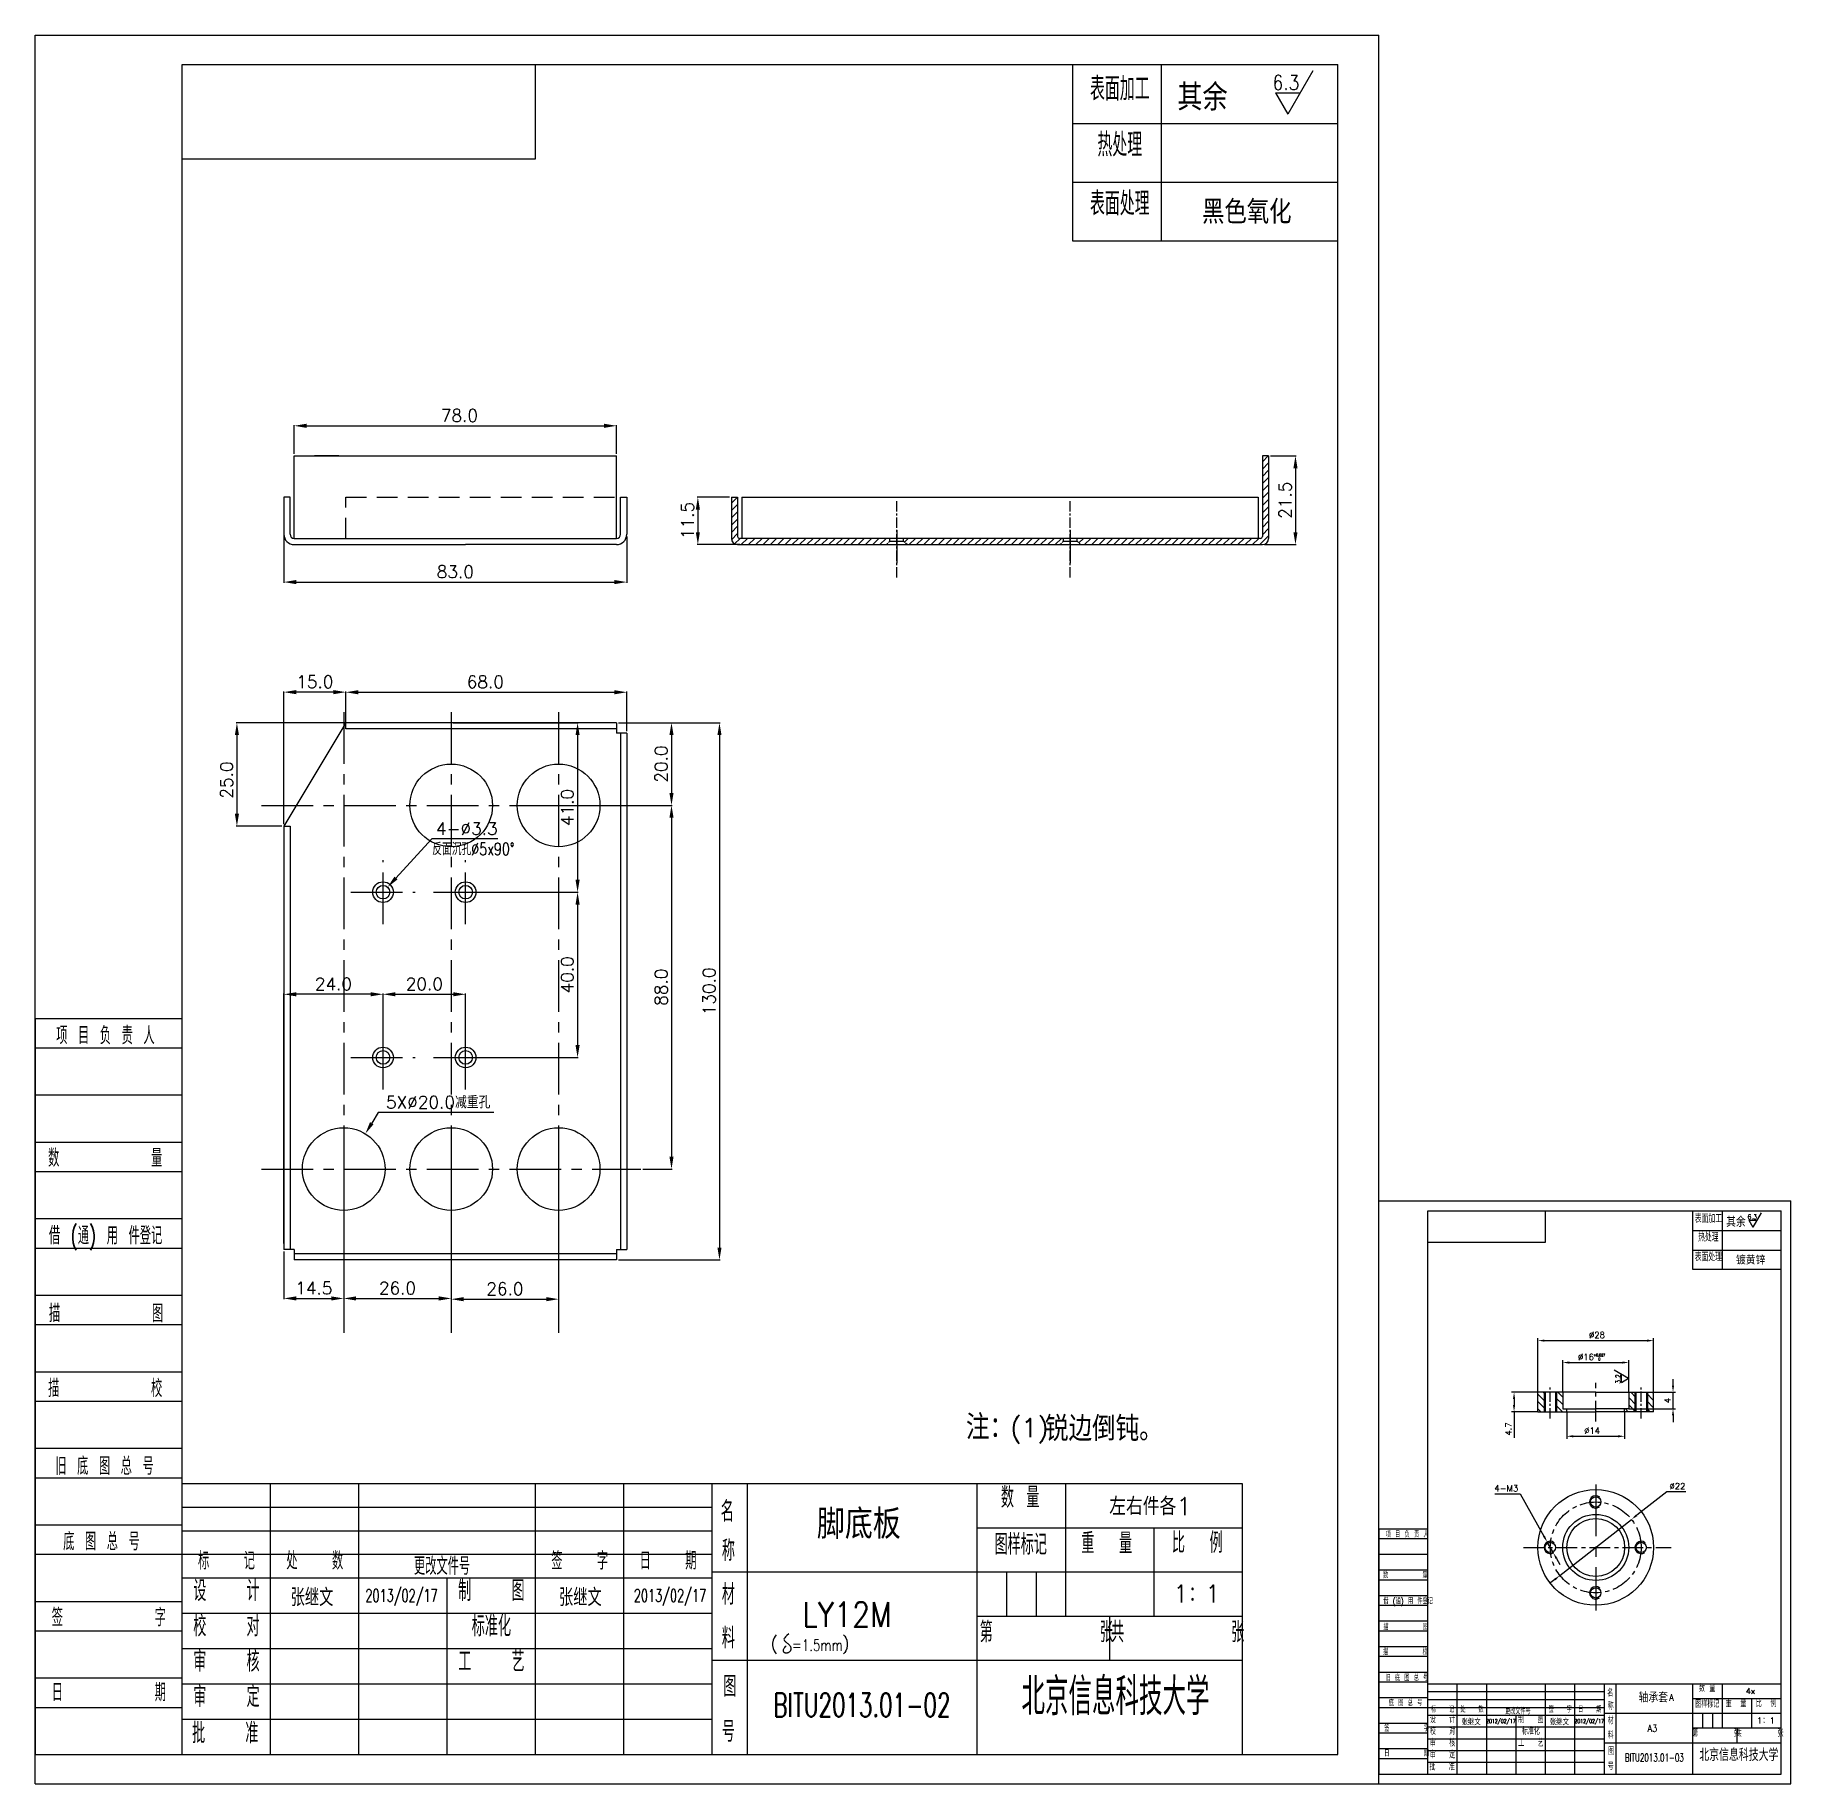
# Model space of a CAD drawing. Extents: x 2854 to 5858, y -1165 to 723.
# Drawn here: x 4062.1 to 4487.1, y -1165.2 to -741.9 of the extents above; entities that cross this region are included whole.
import ezdxf
from ezdxf.enums import TextEntityAlignment as Align

# ---------------------------------------------------------------- set-up
doc = ezdxf.new("R2010")
doc.units = 0
doc.header["$MEASUREMENT"] = 0
doc.linetypes.add('PF_CENTER', pattern=[2, 1.25, -0.25, 0.25, -0.25])
doc.linetypes.add('PF_DASHED', pattern=[0.75, 0.5, -0.25])
doc.layers.get('0').update_dxf_attribs({"linetype": 'CONTINUOUS'})
doc.layers.get('DEFPOINTS').update_dxf_attribs({"linetype": 'CONTINUOUS'})
for name, color, linetype in [('SMPEN_CENTER', 4, 'PF_CENTER'), ('SMPEN_DASHED', 2, 'PF_DASHED'), ('SMPEN_DIM', 3, 'CONTINUOUS'), ('SMPEN_HATCH', 6, 'CONTINUOUS'), ('SMPEN_TEXT', 6, 'CONTINUOUS'), ('SMPEN_THICK', 7, 'CONTINUOUS')]:
    doc.layers.add(name, color=color, linetype=linetype)
doc.styles.get("Standard").update_dxf_attribs({"font": 'txt.shx', "bigfont": 'hshztxt.shx'})
doc.styles.add('STYLE1', font='complex.shx', dxfattribs={"bigfont": 'hzdx.shx'})
doc.dimstyles.get("Standard").update_dxf_attribs({"dimtxt": 3, "dimasz": 3, "dimexe": 0.18, "dimexo": 0.5, "dimgap": 1, "dimtad": 1, "dimtoh": 1, "dimdec": 1, "dimzin": 0, "dimdsep": 46, "dimtxsty": 'Standard', "dimcen": 0, "dimadec": 1, "dimazin": 0, "dimtfac": 1, "dimtdec": 1, "dimtofl": 0, "dimtmove": 0, "dimatfit": 3, "dimfxl": 0, "dimtolj": 1, "dimtzin": 0, "dimarcsym": 0})
doc.dimstyles.new('STANDARD$0', dxfattribs={"dimtxt": 3, "dimasz": 3, "dimexe": 0.18, "dimexo": 0.5, "dimgap": 1, "dimtad": 1, "dimtoh": 1, "dimdec": 1, "dimzin": 0, "dimdsep": 46, "dimtxsty": 'Standard', "dimcen": 0, "dimadec": 1, "dimazin": 0, "dimtfac": 1, "dimtdec": 1, "dimtofl": 0, "dimtmove": 0, "dimatfit": 3, "dimfxl": 0, "dimtolj": 1, "dimtzin": 0, "dimarcsym": 0})

msp = doc.modelspace()

# ---------------------------------------------------------------- texts
at = {"color": 6}
for s, height, width, p in [('名', 4.99, 0.67, (4228.05, -1101.72)), ('称', 4.99, 0.67, (4228.32, -1111.2)), ('更改文件号', 4.275, 0.67, (4153.8, -1114.57)), ('材', 4.99, 0.667, (4228.32, -1121.77)), ('料', 4.99, 0.67, (4228.32, -1132.35)), ('图', 4.99, 0.67, (4228.69, -1144.02)), ('名', 1.66, 0.67, (4442.62, -1144.01)), ('更改文件号', 1.425, 0.67, (4417.87, -1148.29)), ('称', 1.66, 0.67, (4442.71, -1147.17)), ('号', 4.99, 0.67, (4228.32, -1154.96)), ('材', 1.66, 0.667, (4442.71, -1150.69)), ('料', 1.66, 0.67, (4442.71, -1154.22)), ('号', 1.66, 0.67, (4442.71, -1161.76)), ('图', 1.66, 0.67, (4442.83, -1158.11))]:
    msp.add_text(s, height=height, dxfattribs=dict(at, width=width)).set_placement(p)
at = {"color": 6, "width": 0.67}
for s, height, p in [('数 量', 4.988, (4300.52, -1099.83)), ('图样标记', 4.988, (4300.65, -1111.19)), ('重  量', 4.988, (4321.47, -1110.9)), ('比  例', 4.988, (4343.39, -1110.76)), ('标   记', 4.275, (4108.42, -1114.57)), ('处   数', 4.275, (4129.79, -1114.57)), ('签   字', 4.275, (4193.92, -1114.57)), ('日   期', 4.275, (4215.29, -1114.57)), ('设   计', 4.988, (4108.42, -1122.4)), ('制   图', 4.988, (4172.54, -1122.4)), ('校   对', 4.988, (4108.42, -1130.95)), ('标准化', 4.988, (4172.54, -1130.95)), ('第        张', 4.988, (4306.86, -1132.39)), ('共        张', 4.988, (4338.64, -1132.39)), ('审   核', 4.988, (4108.42, -1139.5)), ('工   艺', 4.988, (4172.54, -1139.5)), ('审   定', 4.988, (4108.42, -1148.05)), ('数 量', 1.663, (4466.78, -1143.38)), ('标   记', 1.425, (4402.74, -1148.29)), ('处   数', 1.425, (4409.87, -1148.29)), ('签   字', 1.425, (4431.24, -1148.29)), ('日   期', 1.425, (4438.37, -1148.29)), ('图样标记', 1.663, (4466.82, -1147.17)), ('重  量', 1.663, (4473.76, -1147.07)), ('比  例', 1.663, (4481.06, -1147.02)), ('批   准', 4.988, (4108.12, -1156.83)), ('校   对', 1.663, (4402.74, -1153.75)), ('设   计', 1.663, (4402.74, -1150.9)), ('制   图', 1.663, (4424.12, -1150.9)), ('标准化', 1.663, (4424.12, -1153.75)), ('审   核', 1.663, (4402.74, -1156.6)), ('工   艺', 1.663, (4424.12, -1156.6)), ('第        张', 1.663, (4468.89, -1154.23)), ('共        张', 1.663, (4479.48, -1154.23)), ('批   准', 1.663, (4402.64, -1162.38)), ('审   定', 1.663, (4402.74, -1159.45))]:
    msp.add_text(s, height=height, dxfattribs=at).set_placement(p, align=Align.BOTTOM_CENTER)
at = {"layer": 'SMPEN_DIM'}
for s, height, width, p in [('6.3', 3.562, 0.85, (4364.84, -753.42)), ('反面沉孔%%c5x90%%D', 3, 0.75, (4168.19, -938.76)), ('6.3', 1.188, 0.85, (4477.7, -1027.91)), ('+0.027', 0.64, 0.85, (4440.7, -1061.38)), ('0', 0.64, 0.85, (4440.69, -1062.34)), ('=1.5mm', 2.8, 0.75, (4251.44, -1131.58))]:
    msp.add_text(s, height=height, dxfattribs=dict(at, width=width)).set_placement(p, align=Align.MIDDLE)
at = {"layer": 'SMPEN_DIM', "style": 'STYLE1'}
for s, height, p in [('其余', 6.412, (4344.65, -756.61)), ('黑色氧化', 5.7, (4355.36, -784.43)), ('其余', 2.138, (4473.75, -1028.97)), ('镀黄锌', 1.9, (4477.32, -1038.24))]:
    msp.add_text(s, height=height, dxfattribs=at).set_placement(p, align=Align.MIDDLE)
at = {"layer": 'SMPEN_DIM', "width": 0.85}
msp.add_text('3.2', height=1.188, rotation=90, dxfattribs=at).set_placement((4445.22, -1067.16), align=Align.MIDDLE)
at = {"layer": 'SMPEN_DIM'}
for s, height, p in [('注：', 6, (4293.09, -1078.47)), ('(1)', 4.5, (4302.75, -1079.31)), ('锐边倒钝。', 6, (4320.77, -1078.88)), ('(', 3, (4240.96, -1131.38))]:
    msp.add_text(s, height=height, dxfattribs=at).set_placement(p, align=Align.MIDDLE)
at = {"layer": 'SMPEN_DIM', "ltscale": 8}
for s, height, p in [('左右件各1', 4.275, (4332.03, -1097.74)), ('1：1', 4.275, (4343.26, -1119.12)), ('4x', 1.425, (4477.28, -1142.68)), ('1：1', 1.425, (4481.02, -1149.81))]:
    msp.add_text(s, height=height, dxfattribs=at).set_placement(p, align=Align.MIDDLE)
for s, height, width, p in [('张继文', 4.275, 0.85, (4129.12, -1119.78)), ('2013/02/17', 3, 0.6667, (4150.78, -1119.78)), ('张继文', 4.275, 0.85, (4194.07, -1119.78)), ('2013/02/17', 3, 0.6667, (4215.76, -1119.78)), ('LY12M', 5.985, 0.85, (4258.64, -1124.16)), ('BITU2013.01-02', 5.7, 0.6667, (4262.23, -1146.06)), ('A', 1.66, 0.85, (4458.14, -1144.24)), ('张继文', 1.425, 0.85, (4409.64, -1150.03)), ('2012/02/17', 1, 0.6667, (4416.86, -1150.03)), ('张继文', 1.425, 0.85, (4431.02, -1150.03)), ('2012/02/17', 1, 0.6667, (4438.24, -1150.03)), ('A3', 1.663, 0.85, (4453.56, -1151.71)), ('BITU2013.01-03', 1.9, 0.6667, (4454.01, -1158.79))]:
    msp.add_text(s, height=height, dxfattribs=dict(at, width=width)).set_placement(p, align=Align.MIDDLE)
at = {"layer": 'SMPEN_DIM', "text_generation_flag": 2}
msp.add_text('(', height=3, dxfattribs=at).set_placement((4258.3, -1131.38), align=Align.MIDDLE)
at = {"layer": 'SMPEN_HATCH'}
for s, height, p in [('脚底板', 7.125, (4261.47, -1101.92)), ('轴承套', 2.375, (4453.76, -1144.07))]:
    msp.add_text(s, height=height, dxfattribs=at).set_placement(p, align=Align.MIDDLE)
at = {"layer": 'SMPEN_TEXT', "width": 0.667}
for height, p in [(8.977, (4323.59, -1151.21)), (2.993, (4474.46, -1160.51))]:
    msp.add_text('北京信息科技大学', height=height, dxfattribs=at).set_placement(p, align=Align.BOTTOM_CENTER)

# ---------------------------------------------------------------- blocks, each defined once
blk = doc.blocks.new('ADDBOX3')
at = {"layer": 'SMPEN_THICK', "ltscale": 8}
for p, q in [((-45, -30), (-45, 0)), ((-30, 0), (-30, -30)), ((-45, -10), (0, -10)), ((-45, -20), (0, -20)), ((0, -30), (-45, -30))]:
    blk.add_line(p, q, dxfattribs=at)
at = {"layer": 'SMPEN_TEXT', "ltscale": 8, "width": 0.667}
for s, p in [('表面加工', (-37.05, -7.32)), ('热处理', (-37.05, -16.82)), ('表面处理', (-37.05, -26.82))]:
    blk.add_text(s, height=4, dxfattribs=at).set_placement(p, align=Align.BOTTOM_CENTER)
at = {"layer": 'SMPEN_TEXT', "ltscale": 8}
for tag, p in [('HEATTREATMENT', (-15.54, -17.14)), ('SURFACETREATMENT', (-13.33, -26.97))]:
    blk.add_attdef(tag, text='', height=3.5, dxfattribs=at).set_placement(p, align=Align.BOTTOM_CENTER)
blk = doc.blocks.new('ADDBOX')
for p, q in [((0, 125), (0, 0)), ((0, 125), (25, 125)), ((25, 0), (25, 125))]:
    blk.add_line(p, q)
at = {"color": 1}
for p, q in [((0, 120), (25, 120)), ((0, 99), (25, 99)), ((0, 86), (25, 86)), ((0, 73), (25, 73)), ((0, 60), (25, 60)), ((0, 47), (25, 47)), ((0, 21), (25, 21)), ((0, 8), (25, 8))]:
    blk.add_line(p, q, dxfattribs=at)
for points in [[(0, 112), (25, 112)], [(0, 34), (25, 34)]]:
    blk.add_lwpolyline(points, dxfattribs=at)
for points in [[(0, 104), (25, 104)], [(0, 91), (25, 91)], [(0, 78), (25, 78)], [(0, 65), (25, 65)], [(0, 52), (25, 52)], [(0, 39), (25, 39)], [(0, 26), (25, 26)], [(0, 13), (25, 13)], [(0, 0), (25, 0)]]:
    blk.add_lwpolyline(points)
at = {"color": 1, "width": 0.67}
for s, p in [('项 目 负 责 人', (3.58, 120.61)), ('数        量', (2.2, 99.8)), ('借 (通) 用 件登记', (2.35, 86.62)), ('描        图', (2.35, 73.41)), ('描        校', (2.2, 60.68)), ('旧 底 图 总 号', (3.43, 47.48)), (' 底 图 总 号', (2.97, 34.66)), ('签        字', (2.82, 21.77)), ('日        期', (2.82, 9.04))]:
    blk.add_text(s, height=3, dxfattribs=at).set_placement(p)
at = {"color": 1, "ltscale": 20, "width": 0.67}
blk.add_attdef('PRJMANAGER', text='', height=3.5, dxfattribs=at).set_placement((1.5, 113), align=Align.BOTTOM_LEFT)
at = {"color": 1, "width": 0.67}
for tag, p in [('NUM', (1.5, 92)), ('DRAFTER', (1.5, 66)), ('DVERI', (1.5, 53)), ('OLDDRAWNO', (1.5, 40)), ('DRAWNO', (1.5, 27)), ('SIGNER', (1.5, 14)), ('DATE', (1.5, 1))]:
    blk.add_attdef(tag, text='', height=3.5, dxfattribs=at).set_placement(p, align=Align.BOTTOM_LEFT)
blk = doc.blocks.new('*D270')
at = {"layer": 'DEFPOINTS', "color": 0, "ltscale": 10}
for p in [(4145.2, -950.57), (4147.42, -948.13)]:
    blk.add_point(p, dxfattribs=at)
at = {"layer": 'SMPEN_DIM', "color": 0, "lineweight": -2, "ltscale": 10}
for p, q in [((4158.1, -936.45), (4149.45, -945.92)), ((4174.1, -936.45), (4158.1, -936.45))]:
    blk.add_line(p, q, dxfattribs=at)
at = {"layer": 'SMPEN_DIM', "color": 0, "ltscale": 10}
blk.add_solid([(4149.08, -945.58), (4149.82, -946.26), (4147.42, -948.13)], dxfattribs=at)
at = {"layer": 'SMPEN_DIM', "color": 0, "ltscale": 10, "insert": (4166.6, -933.95), "char_height": 3, "attachment_point": 5}
blk.add_mtext('\\A1;4-∅3.3', dxfattribs=at)
blk = doc.blocks.new('*D271')
at = {"layer": 'DEFPOINTS', "color": 0, "ltscale": 10}
for p in [(4142.03, -1007.82), (4131.59, -1024.88)]:
    blk.add_point(p, dxfattribs=at)
at = {"layer": 'SMPEN_DIM', "color": 0, "lineweight": -2, "ltscale": 10}
for p, q in [((4145.16, -1002.7), (4143.59, -1005.26)), ((4173.16, -1002.7), (4145.16, -1002.7))]:
    blk.add_line(p, q, dxfattribs=at)
at = {"layer": 'SMPEN_DIM', "color": 0, "ltscale": 10}
blk.add_solid([(4143.17, -1005), (4144.02, -1005.52), (4142.03, -1007.82)], dxfattribs=at)
at = {"layer": 'SMPEN_DIM', "color": 0, "ltscale": 10, "insert": (4159.66, -1000.2), "char_height": 3, "attachment_point": 5}
blk.add_mtext('\\A1;5X∅20.0减重孔', dxfattribs=at)
blk = doc.blocks.new('*D272')
at = {"layer": 'DEFPOINTS', "color": 0, "ltscale": 10}
for p in [(4360.63, -843.74), (4359.13, -865.24), (4367.15, -865.24)]:
    blk.add_point(p, dxfattribs=at)
at = {"layer": 'SMPEN_DIM', "color": 0, "lineweight": -2, "ltscale": 10}
for p, q in [((4361.13, -843.74), (4367.33, -843.74)), ((4367.15, -846.74), (4367.15, -862.24)), ((4359.63, -865.24), (4367.33, -865.24))]:
    blk.add_line(p, q, dxfattribs=at)
at = {"layer": 'SMPEN_DIM', "color": 0, "ltscale": 10}
for points in [[(4366.65, -846.74), (4367.65, -846.74), (4367.15, -843.74)], [(4366.65, -862.24), (4367.65, -862.24), (4367.15, -865.24)]]:
    blk.add_solid(points, dxfattribs=at)
at = {"layer": 'SMPEN_DIM', "color": 0, "ltscale": 10, "insert": (4364.65, -854.49), "char_height": 3, "attachment_point": 5, "rotation": 90}
blk.add_mtext('\\A1;21.5', dxfattribs=at)
blk = doc.blocks.new('*D273')
at = {"layer": 'DEFPOINTS', "color": 0, "ltscale": 10}
for p in [(4230.63, -853.74), (4222.51, -865.24), (4233.13, -865.24)]:
    blk.add_point(p, dxfattribs=at)
at = {"layer": 'SMPEN_DIM', "color": 0, "lineweight": -2, "ltscale": 10}
for p, q in [((4230.13, -853.74), (4222.33, -853.74)), ((4222.51, -856.74), (4222.51, -862.24)), ((4232.63, -865.24), (4222.33, -865.24))]:
    blk.add_line(p, q, dxfattribs=at)
at = {"layer": 'SMPEN_DIM', "color": 0, "ltscale": 10}
for points in [[(4222.01, -856.74), (4223.01, -856.74), (4222.51, -853.74)], [(4222.01, -862.24), (4223.01, -862.24), (4222.51, -865.24)]]:
    blk.add_solid(points, dxfattribs=at)
at = {"layer": 'SMPEN_DIM', "color": 0, "ltscale": 10, "insert": (4220.01, -859.39), "char_height": 3, "attachment_point": 5, "rotation": 90}
blk.add_mtext('\\A1;11.5', dxfattribs=at)
blk = doc.blocks.new('*D274')
at = {"layer": 'DEFPOINTS', "color": 0, "ltscale": 10}
for p in [(4202.81, -836.48), (4124.81, -843.74), (4202.81, -843.74)]:
    blk.add_point(p, dxfattribs=at)
at = {"layer": 'SMPEN_DIM', "color": 0, "lineweight": -2, "ltscale": 10}
for p, q in [((4124.81, -843.24), (4124.81, -836.3)), ((4127.81, -836.48), (4199.81, -836.48)), ((4202.81, -843.24), (4202.81, -836.3))]:
    blk.add_line(p, q, dxfattribs=at)
at = {"layer": 'SMPEN_DIM', "color": 0, "ltscale": 10}
for points in [[(4127.81, -835.98), (4127.81, -836.98), (4124.81, -836.48)], [(4199.81, -835.98), (4199.81, -836.98), (4202.81, -836.48)]]:
    blk.add_solid(points, dxfattribs=at)
at = {"layer": 'SMPEN_DIM', "color": 0, "ltscale": 10, "insert": (4164.81, -833.98), "char_height": 3, "attachment_point": 5}
blk.add_mtext('\\A1;78.0', dxfattribs=at)
blk = doc.blocks.new('*D275')
at = {"layer": 'DEFPOINTS', "color": 0, "ltscale": 10}
for p in [(4122.31, -853.74), (4205.31, -862.74), (4205.31, -874.3)]:
    blk.add_point(p, dxfattribs=at)
at = {"layer": 'SMPEN_DIM', "color": 0, "lineweight": -2, "ltscale": 10}
for p, q in [((4122.31, -854.24), (4122.31, -874.48)), ((4205.31, -863.24), (4205.31, -874.48)), ((4125.31, -874.3), (4202.31, -874.3))]:
    blk.add_line(p, q, dxfattribs=at)
at = {"layer": 'SMPEN_DIM', "color": 0, "ltscale": 10}
for points in [[(4125.31, -873.8), (4125.31, -874.8), (4122.31, -874.3)], [(4202.31, -873.8), (4202.31, -874.8), (4205.31, -874.3)]]:
    blk.add_solid(points, dxfattribs=at)
at = {"layer": 'SMPEN_DIM', "color": 0, "ltscale": 10, "insert": (4163.81, -871.8), "char_height": 3, "attachment_point": 5}
blk.add_mtext('\\A1;83.0', dxfattribs=at)
blk = doc.blocks.new('*D276')
at = {"layer": 'DEFPOINTS', "color": 0, "ltscale": 10}
for p in [(4205.31, -900.96), (4137.31, -909.85), (4205.31, -910.85)]:
    blk.add_point(p, dxfattribs=at)
at = {"layer": 'SMPEN_DIM', "color": 0, "lineweight": -2, "ltscale": 10}
for p, q in [((4137.31, -909.35), (4137.31, -900.78)), ((4205.31, -910.35), (4205.31, -900.78)), ((4140.31, -900.96), (4202.31, -900.96))]:
    blk.add_line(p, q, dxfattribs=at)
at = {"layer": 'SMPEN_DIM', "color": 0, "ltscale": 10}
for points in [[(4140.31, -900.46), (4140.31, -901.46), (4137.31, -900.96)], [(4202.31, -900.46), (4202.31, -901.46), (4205.31, -900.96)]]:
    blk.add_solid(points, dxfattribs=at)
at = {"layer": 'SMPEN_DIM', "color": 0, "ltscale": 10, "insert": (4171.06, -898.46), "char_height": 3, "attachment_point": 5}
blk.add_mtext('\\A1;68.0', dxfattribs=at)
blk = doc.blocks.new('*D277')
at = {"layer": 'DEFPOINTS', "color": 0, "ltscale": 10}
for p in [(4122.31, -900.94), (4137.31, -908.35), (4122.31, -933.35)]:
    blk.add_point(p, dxfattribs=at)
at = {"layer": 'SMPEN_DIM', "color": 0, "lineweight": -2, "ltscale": 10}
for p, q in [((4122.31, -932.85), (4122.31, -900.76)), ((4137.31, -907.85), (4137.31, -900.76)), ((4134.31, -900.94), (4125.31, -900.94))]:
    blk.add_line(p, q, dxfattribs=at)
at = {"layer": 'SMPEN_DIM', "color": 0, "ltscale": 10}
for points in [[(4125.31, -900.44), (4125.31, -901.44), (4122.31, -900.94)], [(4134.31, -900.44), (4134.31, -901.44), (4137.31, -900.94)]]:
    blk.add_solid(points, dxfattribs=at)
at = {"layer": 'SMPEN_DIM', "color": 0, "ltscale": 10, "insert": (4129.81, -898.44), "char_height": 3, "attachment_point": 5}
blk.add_mtext('\\A1;15.0', dxfattribs=at)
blk = doc.blocks.new('*D278')
at = {"layer": 'DEFPOINTS', "color": 0, "ltscale": 10}
for p in [(4162.81, -908.35), (4110.95, -933.35), (4122.31, -933.35)]:
    blk.add_point(p, dxfattribs=at)
at = {"layer": 'SMPEN_DIM', "color": 0, "lineweight": -2, "ltscale": 10}
for p, q in [((4162.31, -908.35), (4110.77, -908.35)), ((4110.95, -911.35), (4110.95, -930.35)), ((4121.81, -933.35), (4110.77, -933.35))]:
    blk.add_line(p, q, dxfattribs=at)
at = {"layer": 'SMPEN_DIM', "color": 0, "ltscale": 10}
for points in [[(4110.45, -911.35), (4111.45, -911.35), (4110.95, -908.35)], [(4110.45, -930.35), (4111.45, -930.35), (4110.95, -933.35)]]:
    blk.add_solid(points, dxfattribs=at)
at = {"layer": 'SMPEN_DIM', "color": 0, "ltscale": 10, "insert": (4108.45, -922.21), "char_height": 3, "attachment_point": 5, "rotation": 90}
blk.add_mtext('\\A1;25.0', dxfattribs=at)
blk = doc.blocks.new('*D279')
at = {"layer": 'DEFPOINTS', "color": 0, "ltscale": 10}
for p in [(4202.81, -908.35), (4202.81, -1038.35), (4227.74, -1038.35)]:
    blk.add_point(p, dxfattribs=at)
at = {"layer": 'SMPEN_DIM', "color": 0, "lineweight": -2, "ltscale": 10}
for p, q in [((4203.31, -908.35), (4227.92, -908.35)), ((4227.74, -911.35), (4227.74, -1035.35)), ((4203.31, -1038.35), (4227.92, -1038.35))]:
    blk.add_line(p, q, dxfattribs=at)
at = {"layer": 'SMPEN_DIM', "color": 0, "ltscale": 10}
for points in [[(4227.24, -911.35), (4228.24, -911.35), (4227.74, -908.35)], [(4227.24, -1035.35), (4228.24, -1035.35), (4227.74, -1038.35)]]:
    blk.add_solid(points, dxfattribs=at)
at = {"layer": 'SMPEN_DIM', "color": 0, "ltscale": 10, "insert": (4225.24, -973.35), "char_height": 3, "attachment_point": 5, "rotation": 90}
blk.add_mtext('\\A1;130.0', dxfattribs=at)
blk = doc.blocks.new('*D280')
at = {"layer": 'DEFPOINTS', "color": 0, "ltscale": 10}
for p in [(4208.69, -928.35), (4208.69, -1016.35), (4216.13, -1016.35)]:
    blk.add_point(p, dxfattribs=at)
at = {"layer": 'SMPEN_DIM', "color": 0, "lineweight": -2, "ltscale": 10}
for p, q in [((4209.19, -928.35), (4216.31, -928.35)), ((4216.13, -931.35), (4216.13, -1013.35)), ((4209.19, -1016.35), (4216.31, -1016.35))]:
    blk.add_line(p, q, dxfattribs=at)
at = {"layer": 'SMPEN_DIM', "color": 0, "ltscale": 10}
for points in [[(4215.63, -931.35), (4216.63, -931.35), (4216.13, -928.35)], [(4215.63, -1013.35), (4216.63, -1013.35), (4216.13, -1016.35)]]:
    blk.add_solid(points, dxfattribs=at)
at = {"layer": 'SMPEN_DIM', "color": 0, "ltscale": 10, "insert": (4213.63, -972.35), "char_height": 3, "attachment_point": 5, "rotation": 90}
blk.add_mtext('\\A1;88.0', dxfattribs=at)
blk = doc.blocks.new('*D281')
at = {"layer": 'DEFPOINTS', "color": 0, "ltscale": 10}
for p in [(4202.81, -908.35), (4188.81, -928.35), (4216.13, -928.35)]:
    blk.add_point(p, dxfattribs=at)
at = {"layer": 'SMPEN_DIM', "color": 0, "lineweight": -2, "ltscale": 10}
for p, q in [((4203.31, -908.35), (4216.31, -908.35)), ((4216.13, -911.35), (4216.13, -925.35)), ((4189.31, -928.35), (4216.31, -928.35))]:
    blk.add_line(p, q, dxfattribs=at)
at = {"layer": 'SMPEN_DIM', "color": 0, "ltscale": 10}
for points in [[(4215.63, -911.35), (4216.63, -911.35), (4216.13, -908.35)], [(4215.63, -925.35), (4216.63, -925.35), (4216.13, -928.35)]]:
    blk.add_solid(points, dxfattribs=at)
at = {"layer": 'SMPEN_DIM', "color": 0, "ltscale": 10, "insert": (4213.63, -918.35), "char_height": 3, "attachment_point": 5, "rotation": 90}
blk.add_mtext('\\A1;20.0', dxfattribs=at)
blk = doc.blocks.new('*D282')
at = {"layer": 'DEFPOINTS', "color": 0, "ltscale": 10}
for p in [(4136.81, -1016.35), (4122.31, -1035.85), (4136.81, -1047.67)]:
    blk.add_point(p, dxfattribs=at)
at = {"layer": 'SMPEN_DIM', "color": 0, "lineweight": -2, "ltscale": 10}
for p, q in [((4136.81, -1016.85), (4136.81, -1047.85)), ((4122.31, -1036.35), (4122.31, -1047.85)), ((4125.31, -1047.67), (4133.81, -1047.67))]:
    blk.add_line(p, q, dxfattribs=at)
at = {"layer": 'SMPEN_DIM', "color": 0, "ltscale": 10}
for points in [[(4125.31, -1047.17), (4125.31, -1048.17), (4122.31, -1047.67)], [(4133.81, -1047.17), (4133.81, -1048.17), (4136.81, -1047.67)]]:
    blk.add_solid(points, dxfattribs=at)
at = {"layer": 'SMPEN_DIM', "color": 0, "ltscale": 10, "insert": (4129.56, -1045.17), "char_height": 3, "attachment_point": 5}
blk.add_mtext('\\A1;14.5', dxfattribs=at)
blk = doc.blocks.new('*D283')
at = {"layer": 'DEFPOINTS', "color": 0, "ltscale": 10}
for p in [(4136.81, -1016.35), (4162.81, -1016.35), (4162.81, -1047.67)]:
    blk.add_point(p, dxfattribs=at)
at = {"layer": 'SMPEN_DIM', "color": 0, "lineweight": -2, "ltscale": 10}
for p, q in [((4136.81, -1016.85), (4136.81, -1047.85)), ((4162.81, -1016.85), (4162.81, -1047.85)), ((4139.81, -1047.67), (4159.81, -1047.67))]:
    blk.add_line(p, q, dxfattribs=at)
at = {"layer": 'SMPEN_DIM', "color": 0, "ltscale": 10}
for points in [[(4139.81, -1047.17), (4139.81, -1048.17), (4136.81, -1047.67)], [(4159.81, -1047.17), (4159.81, -1048.17), (4162.81, -1047.67)]]:
    blk.add_solid(points, dxfattribs=at)
at = {"layer": 'SMPEN_DIM', "color": 0, "ltscale": 10, "insert": (4149.81, -1045.17), "char_height": 3, "attachment_point": 5}
blk.add_mtext('\\A1;26.0', dxfattribs=at)
blk = doc.blocks.new('*D284')
at = {"layer": 'DEFPOINTS', "color": 0, "ltscale": 10}
for p in [(4162.81, -1016.35), (4188.81, -1016.35), (4188.81, -1047.85)]:
    blk.add_point(p, dxfattribs=at)
at = {"layer": 'SMPEN_DIM', "color": 0, "lineweight": -2, "ltscale": 10}
for p, q in [((4162.81, -1016.85), (4162.81, -1048.03)), ((4188.81, -1016.85), (4188.81, -1048.03)), ((4165.81, -1047.85), (4185.81, -1047.85))]:
    blk.add_line(p, q, dxfattribs=at)
at = {"layer": 'SMPEN_DIM', "color": 0, "ltscale": 10}
for points in [[(4165.81, -1047.35), (4165.81, -1048.35), (4162.81, -1047.85)], [(4185.81, -1047.35), (4185.81, -1048.35), (4188.81, -1047.85)]]:
    blk.add_solid(points, dxfattribs=at)
at = {"layer": 'SMPEN_DIM', "color": 0, "ltscale": 10, "insert": (4175.81, -1045.35), "char_height": 3, "attachment_point": 5}
blk.add_mtext('\\A1;26.0', dxfattribs=at)
blk = doc.blocks.new('*D285')
at = {"layer": 'DEFPOINTS', "color": 0, "ltscale": 10}
for p in [(4166.31, -949.35), (4166.31, -989.35), (4193.4, -989.35)]:
    blk.add_point(p, dxfattribs=at)
at = {"layer": 'SMPEN_DIM', "color": 0, "lineweight": -2, "ltscale": 10}
for p, q in [((4166.81, -949.35), (4193.58, -949.35)), ((4193.4, -952.35), (4193.4, -986.35)), ((4166.81, -989.35), (4193.58, -989.35))]:
    blk.add_line(p, q, dxfattribs=at)
at = {"layer": 'SMPEN_DIM', "color": 0, "ltscale": 10}
for points in [[(4192.9, -952.35), (4193.9, -952.35), (4193.4, -949.35)], [(4192.9, -986.35), (4193.9, -986.35), (4193.4, -989.35)]]:
    blk.add_solid(points, dxfattribs=at)
at = {"layer": 'SMPEN_DIM', "color": 0, "ltscale": 10, "insert": (4190.9, -969.35), "char_height": 3, "attachment_point": 5, "rotation": 90}
blk.add_mtext('\\A1;40.0', dxfattribs=at)
blk = doc.blocks.new('*D286')
at = {"layer": 'DEFPOINTS', "color": 0, "ltscale": 10}
for p in [(4166.31, -974.06), (4146.31, -989.35), (4166.31, -989.35)]:
    blk.add_point(p, dxfattribs=at)
at = {"layer": 'SMPEN_DIM', "color": 0, "lineweight": -2, "ltscale": 10}
for p, q in [((4146.31, -988.85), (4146.31, -973.88)), ((4149.31, -974.06), (4163.31, -974.06)), ((4166.31, -988.85), (4166.31, -973.88))]:
    blk.add_line(p, q, dxfattribs=at)
at = {"layer": 'SMPEN_DIM', "color": 0, "ltscale": 10}
for points in [[(4149.31, -973.56), (4149.31, -974.56), (4146.31, -974.06)], [(4163.31, -973.56), (4163.31, -974.56), (4166.31, -974.06)]]:
    blk.add_solid(points, dxfattribs=at)
at = {"layer": 'SMPEN_DIM', "color": 0, "ltscale": 10, "insert": (4156.31, -971.56), "char_height": 3, "attachment_point": 5}
blk.add_mtext('\\A1;20.0', dxfattribs=at)
blk = doc.blocks.new('*D287')
at = {"layer": 'DEFPOINTS', "color": 0, "ltscale": 10}
for p in [(4122.31, -974.06), (4146.31, -989.35), (4122.31, -1034.85)]:
    blk.add_point(p, dxfattribs=at)
at = {"layer": 'SMPEN_DIM', "color": 0, "lineweight": -2, "ltscale": 10}
for p, q in [((4122.31, -1034.35), (4122.31, -973.88)), ((4143.31, -974.06), (4125.31, -974.06)), ((4146.31, -988.85), (4146.31, -973.88))]:
    blk.add_line(p, q, dxfattribs=at)
at = {"layer": 'SMPEN_DIM', "color": 0, "ltscale": 10}
for points in [[(4125.31, -973.56), (4125.31, -974.56), (4122.31, -974.06)], [(4143.31, -973.56), (4143.31, -974.56), (4146.31, -974.06)]]:
    blk.add_solid(points, dxfattribs=at)
at = {"layer": 'SMPEN_DIM', "color": 0, "ltscale": 10, "insert": (4134.31, -971.56), "char_height": 3, "attachment_point": 5}
blk.add_mtext('\\A1;24.0', dxfattribs=at)
blk = doc.blocks.new('*D318')
at = {"layer": 'DEFPOINTS', "color": 0, "ltscale": 10}
for p in [(4448.48, -1101.14), (4431.16, -1114.72)]:
    blk.add_point(p, dxfattribs=at)
at = {"layer": 'SMPEN_DIM', "color": 0, "lineweight": -2, "ltscale": 10}
for p, q in [((4456.99, -1094.46), (4449.73, -1100.15)), ((4461.59, -1094.46), (4456.99, -1094.46)), ((4431.16, -1114.72), (4448.48, -1101.14)), ((4429.91, -1115.7), (4428.65, -1116.69))]:
    blk.add_line(p, q, dxfattribs=at)
at = {"layer": 'SMPEN_DIM', "color": 0, "ltscale": 10}
for points in [[(4449.57, -1099.94), (4449.9, -1100.36), (4448.48, -1101.14)], [(4429.74, -1115.49), (4430.07, -1115.91), (4431.16, -1114.72)]]:
    blk.add_solid(points, dxfattribs=at)
at = {"layer": 'SMPEN_DIM', "color": 0, "ltscale": 10, "insert": (4459.59, -1093.11), "char_height": 1.5, "attachment_point": 5}
blk.add_mtext('\\A1;∅22', dxfattribs=at)
blk = doc.blocks.new('*D317')
at = {"layer": 'DEFPOINTS', "color": 0, "ltscale": 10}
for p in [(4453.82, -1070.38), (4458.53, -1070.38), (4447.82, -1074.38)]:
    blk.add_point(p, dxfattribs=at)
at = {"layer": 'SMPEN_DIM', "color": 0, "lineweight": -2, "ltscale": 10}
for p, q in [((4453.82, -1070.38), (4459.13, -1070.38)), ((4458.53, -1068.78), (4458.53, -1067.18)), ((4458.53, -1074.38), (4458.53, -1070.38)), ((4447.82, -1074.38), (4459.13, -1074.38)), ((4458.53, -1075.98), (4458.53, -1077.58))]:
    blk.add_line(p, q, dxfattribs=at)
at = {"layer": 'SMPEN_DIM', "color": 0, "ltscale": 10}
for points in [[(4458.26, -1068.78), (4458.79, -1068.78), (4458.53, -1070.38)], [(4458.26, -1075.98), (4458.79, -1075.98), (4458.53, -1074.38)]]:
    blk.add_solid(points, dxfattribs=at)
at = {"layer": 'SMPEN_DIM', "color": 0, "ltscale": 10, "insert": (4457.18, -1072.38), "char_height": 1.5, "attachment_point": 5, "rotation": 90}
blk.add_mtext('\\A1;4', dxfattribs=at)
blk = doc.blocks.new('*D316')
at = {"layer": 'DEFPOINTS', "color": 0, "ltscale": 10}
for p in [(4428.08, -1106.62), (4429.56, -1109.23)]:
    blk.add_point(p, dxfattribs=at)
at = {"layer": 'SMPEN_DIM', "color": 0, "lineweight": -2, "ltscale": 10}
for p, q in [((4415.43, -1094.96), (4421.53, -1094.96)), ((4421.53, -1094.96), (4427.3, -1105.22)), ((4429.56, -1109.23), (4428.08, -1106.62)), ((4430.34, -1110.63), (4431.12, -1112.02))]:
    blk.add_line(p, q, dxfattribs=at)
at = {"layer": 'SMPEN_DIM', "color": 0, "ltscale": 10}
for points in [[(4427.53, -1105.09), (4427.07, -1105.36), (4428.08, -1106.62)], [(4430.57, -1110.5), (4430.11, -1110.76), (4429.56, -1109.23)]]:
    blk.add_solid(points, dxfattribs=at)
at = {"layer": 'SMPEN_DIM', "color": 0, "ltscale": 10, "insert": (4418.18, -1093.61), "char_height": 1.5, "attachment_point": 5}
blk.add_mtext('\\A1;4-M3', dxfattribs=at)
blk = doc.blocks.new('*D315')
at = {"layer": 'DEFPOINTS', "color": 0, "ltscale": 10}
for p in [(4453.82, -1057.88), (4453.82, -1070.38), (4425.82, -1070.87)]:
    blk.add_point(p, dxfattribs=at)
at = {"layer": 'SMPEN_DIM', "color": 0, "lineweight": -2, "ltscale": 10}
for p, q in [((4425.82, -1070.87), (4425.82, -1057.28)), ((4427.42, -1057.88), (4452.22, -1057.88)), ((4453.82, -1070.38), (4453.82, -1057.28))]:
    blk.add_line(p, q, dxfattribs=at)
at = {"layer": 'SMPEN_DIM', "color": 0, "ltscale": 10}
for points in [[(4427.42, -1057.61), (4427.42, -1058.14), (4425.82, -1057.88)], [(4452.22, -1057.61), (4452.22, -1058.14), (4453.82, -1057.88)]]:
    blk.add_solid(points, dxfattribs=at)
at = {"layer": 'SMPEN_DIM', "color": 0, "ltscale": 10, "insert": (4440.12, -1056.53), "char_height": 1.5, "attachment_point": 5}
blk.add_mtext('\\A1;%%c28', dxfattribs=at)
blk = doc.blocks.new('*D314')
at = {"layer": 'DEFPOINTS', "color": 0, "ltscale": 10}
for p in [(4420.05, -1070.38), (4425.82, -1070.38), (4425.82, -1075.08)]:
    blk.add_point(p, dxfattribs=at)
at = {"layer": 'SMPEN_DIM', "color": 0, "lineweight": -2, "ltscale": 10}
for p, q in [((4425.82, -1070.38), (4419.45, -1070.38)), ((4425.82, -1075.08), (4419.45, -1075.08)), ((4420.05, -1071.98), (4420.05, -1073.48)), ((4420.05, -1075.08), (4420.05, -1081.39))]:
    blk.add_line(p, q, dxfattribs=at)
at = {"layer": 'SMPEN_DIM', "color": 0, "ltscale": 10}
for points in [[(4419.79, -1071.98), (4420.32, -1071.98), (4420.05, -1070.38)], [(4419.79, -1073.48), (4420.32, -1073.48), (4420.05, -1075.08)]]:
    blk.add_solid(points, dxfattribs=at)
at = {"layer": 'SMPEN_DIM', "color": 0, "ltscale": 10, "insert": (4418.7, -1079.29), "char_height": 1.5, "attachment_point": 5, "rotation": 90}
blk.add_mtext('\\A1;4.7', dxfattribs=at)
blk = doc.blocks.new('*D313')
at = {"layer": 'DEFPOINTS', "color": 0, "ltscale": 10}
for p in [(4432.82, -1075.08), (4446.82, -1075.08), (4446.82, -1081.03)]:
    blk.add_point(p, dxfattribs=at)
at = {"layer": 'SMPEN_DIM', "color": 0, "lineweight": -2, "ltscale": 10}
for p, q in [((4432.82, -1075.08), (4432.82, -1081.63)), ((4446.82, -1075.08), (4446.82, -1081.63)), ((4434.42, -1081.03), (4445.22, -1081.03))]:
    blk.add_line(p, q, dxfattribs=at)
at = {"layer": 'SMPEN_DIM', "color": 0, "ltscale": 10}
for points in [[(4434.42, -1080.76), (4434.42, -1081.3), (4432.82, -1081.03)], [(4445.22, -1080.76), (4445.22, -1081.3), (4446.82, -1081.03)]]:
    blk.add_solid(points, dxfattribs=at)
at = {"layer": 'SMPEN_DIM', "color": 0, "ltscale": 10, "insert": (4438.95, -1079.68), "char_height": 1.5, "attachment_point": 5}
blk.add_mtext('\\A1;%%c14', dxfattribs=at)
blk = doc.blocks.new('*D312')
at = {"layer": 'DEFPOINTS', "color": 0, "ltscale": 10}
for p in [(4447.82, -1063.18), (4431.82, -1070.38), (4447.82, -1070.38)]:
    blk.add_point(p, dxfattribs=at)
at = {"layer": 'SMPEN_DIM', "color": 0, "lineweight": -2, "ltscale": 10}
for p, q in [((4431.82, -1070.38), (4431.82, -1062.58)), ((4433.42, -1063.18), (4446.22, -1063.18)), ((4447.82, -1070.38), (4447.82, -1062.58))]:
    blk.add_line(p, q, dxfattribs=at)
at = {"layer": 'SMPEN_DIM', "color": 0, "ltscale": 10}
for points in [[(4433.42, -1062.92), (4433.42, -1063.45), (4431.82, -1063.18)], [(4446.22, -1062.92), (4446.22, -1063.45), (4447.82, -1063.18)]]:
    blk.add_solid(points, dxfattribs=at)
at = {"layer": 'SMPEN_DIM', "color": 0, "ltscale": 10, "insert": (4437.46, -1061.83), "char_height": 1.5, "attachment_point": 5}
blk.add_mtext('\\A1;%%C16', dxfattribs=at)
blk = doc.blocks.new('*D755')
at = {"layer": 'DEFPOINTS', "color": 0, "ltscale": 10}
for p in [(4162.81, -908.35), (4166.31, -949.35), (4193.4, -949.35)]:
    blk.add_point(p, dxfattribs=at)
at = {"layer": 'SMPEN_DIM', "color": 0, "lineweight": -2, "ltscale": 10}
for p, q in [((4163.31, -908.35), (4193.58, -908.35)), ((4193.4, -911.35), (4193.4, -946.35)), ((4166.81, -949.35), (4193.58, -949.35))]:
    blk.add_line(p, q, dxfattribs=at)
at = {"layer": 'SMPEN_DIM', "color": 0, "ltscale": 10}
for points in [[(4192.9, -911.35), (4193.9, -911.35), (4193.4, -908.35)], [(4192.9, -946.35), (4193.9, -946.35), (4193.4, -949.35)]]:
    blk.add_solid(points, dxfattribs=at)
at = {"layer": 'SMPEN_DIM', "color": 0, "ltscale": 10, "insert": (4190.9, -928.85), "char_height": 3, "attachment_point": 5, "rotation": 90}
blk.add_mtext('\\A1;41.0', dxfattribs=at)

# ---------------------------------------------------------------- dimensions: what is measured, and where the dimension line sits
at = {"layer": 'SMPEN_DIM', "ltscale": 10}
for base, p1, p2, picture, middle in [((4202.81, -836.48), (4124.81, -843.74), (4202.81, -843.74), '*D274', (4164.81, -836.48)), ((4122.31, -900.94), (4137.31, -908.35), (4122.31, -933.35), '*D277', (4129.81, -900.94)), ((4205.31, -900.96), (4137.31, -909.85), (4205.31, -910.85), '*D276', (4171.06, -900.96))]:
    dim = msp.add_linear_dim(base=base, p1=p1, p2=p2, dimstyle='STANDARD$0', dxfattribs=at)
    dim.commit()
    dim.dimension.update_dxf_attribs({"geometry": picture, "text_midpoint": middle, "dimtype": 160})
for base, p1, p2, picture, middle in [((4367.15, -865.24), (4360.63, -843.74), (4359.13, -865.24), '*D272', (4364.65, -854.49)), ((4193.4, -949.35), (4162.81, -908.35), (4166.31, -949.35), '*D755', (4190.9, -928.85)), ((4216.13, -928.35), (4202.81, -908.35), (4188.81, -928.35), '*D281', (4213.63, -918.35)), ((4227.74, -1038.35), (4202.81, -908.35), (4202.81, -1038.35), '*D279', (4225.24, -973.35)), ((4216.13, -1016.35), (4208.69, -928.35), (4208.69, -1016.35), '*D280', (4213.63, -972.35)), ((4193.4, -989.35), (4166.31, -949.35), (4166.31, -989.35), '*D285', (4190.9, -969.35))]:
    dim = msp.add_linear_dim(base=base, p1=p1, p2=p2, angle=90, dimstyle='STANDARD$0', dxfattribs=at)
    dim.commit()
    dim.dimension.update_dxf_attribs({"geometry": picture, "text_midpoint": middle})
dim = msp.add_linear_dim(base=(4205.31, -874.3), p1=(4122.31, -853.74), p2=(4205.31, -862.74), dimstyle='STANDARD$0', override={"dimtxsty": 'Standard'}, dxfattribs=at)
dim.commit()
dim.dimension.update_dxf_attribs({"geometry": '*D275', "text_midpoint": (4163.81, -871.8)})
for base, p1, p2, picture, middle in [((4222.51, -865.24), (4230.63, -853.74), (4233.13, -865.24), '*D273', (4222.51, -859.39)), ((4110.95, -933.35), (4162.81, -908.35), (4122.31, -933.35), '*D278', (4110.95, -922.21))]:
    dim = msp.add_linear_dim(base=base, p1=p1, p2=p2, angle=90, dimstyle='STANDARD$0', dxfattribs=at)
    dim.commit()
    dim.dimension.update_dxf_attribs({"geometry": picture, "text_midpoint": middle, "dimtype": 160})
dim = msp.add_diameter_dim_2p(p1=(4145.2, -950.57), p2=(4147.42, -948.13), text='4-<>', dimstyle='Standard', dxfattribs=at)
dim.commit()
dim.dimension.update_dxf_attribs({"geometry": '*D270', "text_midpoint": (4166.6, -936.45), "dimtype": 163})
for base, p1, p2, picture, middle in [((4122.31, -974.06), (4146.31, -989.35), (4122.31, -1034.85), '*D287', (4134.31, -971.56)), ((4166.31, -974.06), (4146.31, -989.35), (4166.31, -989.35), '*D286', (4156.31, -971.56)), ((4136.81, -1047.67), (4122.31, -1035.85), (4136.81, -1016.35), '*D282', (4129.56, -1045.17)), ((4162.81, -1047.67), (4136.81, -1016.35), (4162.81, -1016.35), '*D283', (4149.81, -1045.17)), ((4188.81, -1047.85), (4162.81, -1016.35), (4188.81, -1016.35), '*D284', (4175.81, -1045.35))]:
    dim = msp.add_linear_dim(base=base, p1=p1, p2=p2, dimstyle='STANDARD$0', dxfattribs=at)
    dim.commit()
    dim.dimension.update_dxf_attribs({"geometry": picture, "text_midpoint": middle})
dim = msp.add_diameter_dim_2p(p1=(4131.59, -1024.88), p2=(4142.03, -1007.82), text='5X<>减重孔', dimstyle='Standard', dxfattribs=at)
dim.commit()
dim.dimension.update_dxf_attribs({"geometry": '*D271', "text_midpoint": (4159.66, -1000.2)})
at = {"layer": 'SMPEN_DIM'}
for base, p1, p2, text, picture, middle in [((4453.82, -1057.88), (4425.82, -1070.87), (4453.82, -1070.38), '%%c<>', '*D315', (4440.12, -1057.88)), ((4447.82, -1063.18), (4431.82, -1070.38), (4447.82, -1070.38), '%%C<>', '*D312', (4437.46, -1063.18))]:
    dim = msp.add_linear_dim(base=base, p1=p1, p2=p2, angle=180, text=text, dimstyle='STANDARD$0', override={"dimtxt": 1.5, "dimasz": 1.6, "dimexe": 0.6, "dimexo": 0, "dimgap": 0.6, "dimtad": 1, "dimtih": 0, "dimzin": 8, "dimcen": 2.5, "dimtofl": 1}, dxfattribs=at)
    dim.commit()
    dim.dimension.update_dxf_attribs({"geometry": picture, "text_midpoint": middle, "dimtype": 160})
dim = msp.add_linear_dim(base=(4420.05, -1070.38), p1=(4425.82, -1075.08), p2=(4425.82, -1070.38), angle=90, dimstyle='STANDARD$0', override={"dimtxt": 1.5, "dimasz": 1.6, "dimexe": 0.6, "dimexo": 0, "dimgap": 0.6, "dimtad": 1, "dimtih": 0, "dimtoh": 0, "dimzin": 8, "dimcen": 2.5, "dimtofl": 1}, dxfattribs=at)
dim.commit()
dim.dimension.update_dxf_attribs({"geometry": '*D314', "text_midpoint": (4420.05, -1079.29), "dimtype": 160})
dim = msp.add_linear_dim(base=(4458.53, -1070.38), p1=(4447.82, -1074.38), p2=(4453.82, -1070.38), angle=90, dimstyle='STANDARD$0', override={"dimtxt": 1.5, "dimasz": 1.6, "dimexe": 0.6, "dimexo": 0, "dimgap": 0.6, "dimtad": 1, "dimtih": 0, "dimtoh": 0, "dimzin": 8, "dimcen": 2.5, "dimtofl": 1}, dxfattribs=at)
dim.commit()
dim.dimension.update_dxf_attribs({"geometry": '*D317', "text_midpoint": (4457.18, -1072.38)})
dim = msp.add_linear_dim(base=(4446.82, -1081.03), p1=(4432.82, -1075.08), p2=(4446.82, -1075.08), text='%%c<>', dimstyle='STANDARD$0', override={"dimtxt": 1.5, "dimasz": 1.6, "dimexe": 0.6, "dimexo": 0, "dimgap": 0.6, "dimtad": 1, "dimtih": 0, "dimzin": 8, "dimcen": 2.5, "dimtofl": 1}, dxfattribs=at)
dim.commit()
dim.dimension.update_dxf_attribs({"geometry": '*D313', "text_midpoint": (4438.95, -1081.03), "dimtype": 160})
dim = msp.add_diameter_dim_2p(p1=(4429.56, -1109.23), p2=(4428.08, -1106.62), text='4-M3', dimstyle='Standard', override={"dimtxt": 1.5, "dimasz": 1.6, "dimexe": 0.6, "dimexo": 0, "dimgap": 0.6, "dimtad": 1, "dimtih": 0, "dimzin": 8, "dimcen": 2.5, "dimtofl": 1}, dxfattribs=at)
dim.commit()
dim.dimension.update_dxf_attribs({"geometry": '*D316', "text_midpoint": (4418.18, -1094.96), "dimtype": 163})
dim = msp.add_diameter_dim_2p(p1=(4431.16, -1114.72), p2=(4448.48, -1101.14), dimstyle='Standard', override={"dimtxt": 1.5, "dimasz": 1.6, "dimexe": 0.6, "dimexo": 0, "dimgap": 0.6, "dimtad": 1, "dimtih": 0, "dimzin": 8, "dimcen": 2.5, "dimtofl": 1}, dxfattribs=at)
dim.commit()
dim.dimension.update_dxf_attribs({"geometry": '*D318', "text_midpoint": (4459.59, -1094.46), "dimtype": 163})

# ---------------------------------------------------------------- hatches: boundary and pattern name
at = {"layer": 'SMPEN_HATCH', "ltscale": 10}
h = msp.add_hatch(dxfattribs=at)
h.set_pattern_fill('ANSI31', color=256, scale=10, style=0)
h.paths.add_polyline_path([(4360.63, -843.74), (4359.13, -843.74), (4359.13, -863.24, -0.414214), (4358.63, -863.74), (4314.28, -863.74), (4314.28, -864.39), (4315.13, -865.24), (4359.13, -865.24, 0.414214), (4360.63, -863.74)])
h.paths.add_polyline_path([(4310.13, -865.24), (4310.98, -864.39), (4310.98, -863.74), (4272.28, -863.74), (4272.28, -864.39), (4273.13, -865.24)])
h.paths.add_polyline_path([(4268.13, -865.24), (4268.98, -864.39), (4268.98, -863.74), (4232.63, -863.74, -0.414214), (4232.13, -863.24), (4232.13, -853.74), (4230.63, -853.74), (4230.63, -863.74, 0.414214), (4232.13, -865.24)])
at = {"layer": 'SMPEN_HATCH'}
h = msp.add_hatch(dxfattribs=at)
h.set_pattern_fill('ANSI31', color=256, scale=10, angle=90, style=0)
h.set_pattern_definition([(135, (5399.4128, -3428.6243), (-0.8838835, -0.8838835), [])])
h.paths.add_polyline_path([(4427.32, -1070.38), (4425.82, -1070.38), (4425.82, -1075.08), (4427.32, -1075.08)])
h.paths.add_polyline_path([(4430.32, -1075.08), (4432.82, -1075.08), (4432.82, -1074.38), (4431.82, -1074.38), (4431.82, -1070.38), (4430.32, -1070.38)])
h.paths.add_polyline_path([(4447.82, -1074.38), (4446.82, -1074.38), (4446.82, -1075.08), (4449.32, -1075.08), (4449.32, -1070.38), (4447.82, -1070.38)])
h.paths.add_polyline_path([(4452.32, -1075.08), (4453.82, -1075.08), (4453.82, -1070.38), (4452.32, -1070.38)])
h.paths.add_polyline_path([(4427.32, -1075.08), (4427.55, -1075.08), (4427.55, -1070.38), (4427.32, -1070.38)])
h.paths.add_polyline_path([(4430.32, -1070.38), (4430.1, -1070.38), (4430.1, -1075.08), (4430.32, -1075.08)])
h.paths.add_polyline_path([(4449.32, -1075.08), (4449.55, -1075.08), (4449.55, -1070.38), (4449.32, -1070.38)])
h.paths.add_polyline_path([(4452.1, -1075.08), (4452.32, -1075.08), (4452.32, -1070.38), (4452.1, -1070.38)])

# ---------------------------------------------------------------- linework, layer by layer
for p, q in [((4097.73, -749.05), (4377.43, -749.05)), ((4427.32, -1070.38), (4427.32, -1075.08)), ((4427.55, -1070.38), (4427.55, -1075.08)), ((4430.1, -1070.38), (4430.1, -1075.08)), ((4430.32, -1070.38), (4430.32, -1075.08)), ((4449.32, -1070.38), (4449.32, -1075.08)), ((4449.55, -1070.38), (4449.55, -1075.08)), ((4452.1, -1070.38), (4452.1, -1075.08)), ((4452.32, -1070.38), (4452.32, -1075.08)), ((4425.82, -1075.08), (4439.82, -1075.08)), ((4425.82, -1075.08), (4434.82, -1075.08)), ((4431.82, -1074.38), (4439.82, -1074.38)), ((4431.82, -1074.38), (4439.82, -1074.38)), ((4432.82, -1075.08), (4432.82, -1074.38)), ((4432.82, -1075.08), (4432.82, -1074.38)), ((4447.82, -1074.38), (4439.82, -1074.38)), ((4447.82, -1074.38), (4439.82, -1074.38)), ((4453.82, -1075.08), (4439.82, -1075.08)), ((4453.82, -1075.08), (4444.82, -1075.08)), ((4446.82, -1075.08), (4446.82, -1074.38)), ((4446.82, -1075.08), (4446.82, -1074.38)), ((4097.73, -1158.03), (4377.43, -1158.03)), ((4399.18, -1162.78), (4484.68, -1162.78))]:
    msp.add_line(p, q)
at = {"linetype": 'Continuous'}
for p, q in [((4097.73, -1158.03), (4097.73, -749.05)), ((4377.43, -1158.03), (4377.43, -749.05)), ((4399.18, -1162.78), (4399.18, -1026.45)), ((4484.68, -1162.78), (4484.68, -1026.45))]:
    msp.add_line(p, q, dxfattribs=at)
at = {"ltscale": 10}
for p, q in [((4124.81, -843.74), (4202.81, -843.74)), ((4124.81, -863.74), (4124.81, -843.74)), ((4202.81, -863.74), (4202.81, -843.74)), ((4360.63, -843.74), (4359.13, -843.74)), ((4359.13, -843.74), (4359.13, -863.24)), ((4360.63, -843.74), (4360.63, -863.72)), ((4122.31, -853.74), (4122.31, -862.74)), ((4123.81, -853.74), (4122.31, -853.74)), ((4123.81, -862.74), (4123.81, -853.74)), ((4203.81, -853.74), (4205.31, -853.74)), ((4203.81, -862.74), (4203.81, -853.74)), ((4205.31, -853.74), (4205.31, -862.74)), ((4230.63, -853.74), (4232.13, -853.74)), ((4230.63, -853.74), (4230.63, -863.74)), ((4232.13, -853.74), (4232.13, -863.24)), ((4233.13, -853.74), (4358.13, -853.74)), ((4233.13, -853.74), (4233.13, -863.74)), ((4358.13, -853.74), (4358.13, -863.74)), ((4124.81, -863.74), (4187.81, -863.74)), ((4202.81, -865.24), (4166.31, -865.24)), ((4232.13, -865.24), (4359.13, -865.24)), ((4269.03, -863.74), (4262.63, -863.74)), ((4137.31, -908.35), (4122.31, -933.35)), ((4202.81, -908.35), (4137.31, -908.35)), ((4137.31, -909.85), (4137.31, -908.35)), ((4202.81, -908.35), (4202.81, -910.85)), ((4202.81, -909.85), (4137.31, -909.85)), ((4205.31, -910.85), (4202.81, -910.85)), ((4203.81, -910.85), (4203.81, -1035.85)), ((4205.31, -910.85), (4205.31, -1035.85)), ((4122.31, -933.35), (4122.31, -1035.85)), ((4122.31, -933.35), (4123.81, -933.35)), ((4123.81, -933.35), (4123.81, -1035.85)), ((4399.18, -1026.45), (4484.68, -1026.45)), ((4124.81, -1035.85), (4122.31, -1035.85)), ((4124.81, -1035.85), (4124.81, -1038.35)), ((4202.81, -1036.85), (4124.81, -1036.85)), ((4202.81, -1035.85), (4202.81, -1038.35)), ((4202.81, -1035.85), (4205.31, -1035.85)), ((4202.81, -1038.35), (4124.81, -1038.35))]:
    msp.add_line(p, q, dxfattribs=at)
at = {"color": 4, "linetype": 'PF_CENTER', "ltscale": 2}
for p, q in [((4270.63, -873.18), (4270.63, -854.53)), ((4312.63, -873.18), (4312.63, -854.53))]:
    msp.add_line(p, q, dxfattribs=at)
at = {"ltscale": 2}
for q in [(4425.82, -1070.38), (4430.32, -1070.38), (4453.82, -1070.38), (4449.32, -1070.38)]:
    msp.add_line((4439.82, -1070.38), q, dxfattribs=at)
at = {"ltscale": 4}
for p, q in [((4425.82, -1075.08), (4425.82, -1070.38)), ((4431.82, -1070.38), (4431.82, -1074.38)), ((4431.82, -1070.38), (4431.82, -1074.38)), ((4447.82, -1070.38), (4447.82, -1074.38)), ((4447.82, -1070.38), (4447.82, -1074.38)), ((4453.82, -1075.08), (4453.82, -1070.38)), ((4453.82, -1075.08), (4453.82, -1070.38))]:
    msp.add_line(p, q, dxfattribs=at)
at = {"color": 7}
for p, q in [((4097.73, -1092.48), (4354.23, -1092.48)), ((4097.73, -1092.48), (4354.23, -1092.48)), ((4097.73, -1158.03), (4097.73, -1092.48)), ((4225.98, -1158.03), (4225.98, -1092.48)), ((4290.11, -1158.03), (4290.11, -1092.48)), ((4097.73, -1115.28), (4225.98, -1115.28)), ((4225.98, -1113.85), (4354.23, -1113.85)), ((4225.98, -1135.23), (4354.23, -1135.23)), ((4399.18, -1140.93), (4484.68, -1140.93)), ((4399.18, -1140.93), (4484.68, -1140.93)), ((4399.18, -1162.78), (4399.18, -1140.93)), ((4441.93, -1162.78), (4441.93, -1140.93)), ((4463.3, -1162.78), (4463.3, -1140.93)), ((4399.18, -1148.53), (4441.93, -1148.53)), ((4441.93, -1148.05), (4484.68, -1148.05)), ((4441.93, -1155.18), (4484.68, -1155.18))]:
    msp.add_line(p, q, dxfattribs=at)
at = {"color": 6}
for p, q in [((4119.11, -1158.03), (4119.11, -1092.48)), ((4140.48, -1158.03), (4140.48, -1092.48)), ((4183.23, -1158.03), (4183.23, -1092.48)), ((4204.61, -1158.03), (4204.61, -1092.48)), ((4234.53, -1158.03), (4234.53, -1092.48)), ((4311.48, -1092.48), (4311.48, -1124.54)), ((4097.73, -1098.18), (4225.98, -1098.18)), ((4097.73, -1103.88), (4225.98, -1103.88)), ((4332.86, -1103.17), (4332.86, -1124.54)), ((4097.73, -1109.58), (4225.98, -1109.58)), ((4161.86, -1158.03), (4161.86, -1115.28)), ((4297.23, -1113.85), (4297.23, -1124.54)), ((4304.36, -1113.85), (4304.36, -1124.54)), ((4097.73, -1123.83), (4225.98, -1123.83)), ((4322.17, -1124.54), (4322.17, -1135.23)), ((4097.73, -1132.38), (4225.98, -1132.38)), ((4097.73, -1140.93), (4225.98, -1140.93)), ((4399.18, -1142.83), (4441.93, -1142.83)), ((4406.3, -1162.78), (4406.3, -1140.93)), ((4413.43, -1162.78), (4413.43, -1140.93)), ((4427.68, -1162.78), (4427.68, -1140.93)), ((4434.8, -1162.78), (4434.8, -1140.93)), ((4444.78, -1162.78), (4444.78, -1140.93)), ((4470.43, -1140.93), (4470.43, -1151.62)), ((4399.18, -1144.73), (4441.93, -1144.73)), ((4399.18, -1146.63), (4441.93, -1146.63)), ((4477.55, -1144.49), (4477.55, -1151.62)), ((4097.73, -1149.48), (4225.98, -1149.48)), ((4399.18, -1151.38), (4441.93, -1151.38)), ((4420.55, -1162.78), (4420.55, -1148.53)), ((4465.68, -1148.05), (4465.68, -1151.62)), ((4468.05, -1148.05), (4468.05, -1151.62)), ((4399.18, -1154.23), (4441.93, -1154.23)), ((4473.99, -1151.62), (4473.99, -1155.18)), ((4399.18, -1157.08), (4441.93, -1157.08)), ((4399.18, -1159.93), (4441.93, -1159.93))]:
    msp.add_line(p, q, dxfattribs=at)
at = {"ltscale": 10}
for points in [[(4124.81, -865.24), (4166.31, -865.24)], [(4160.31, -863.74), (4202.81, -863.74)]]:
    msp.add_lwpolyline(points, dxfattribs=at)
for centre, radius in [((4162.81, -928.35), 10), ((4188.81, -928.35), 10), ((4146.31, -949.35), 2.5), ((4166.31, -949.35), 2.5), ((4146.31, -949.35), 1.65), ((4166.31, -949.35), 1.65), ((4146.31, -989.35), 2.5), ((4146.31, -989.35), 1.65), ((4166.31, -989.35), 2.5), ((4166.31, -989.35), 1.65), ((4136.81, -1016.35), 10), ((4162.81, -1016.35), 10), ((4188.81, -1016.35), 10)]:
    msp.add_circle(centre, radius, dxfattribs=at)
for centre, radius in [((4439.82, -1107.93), 14), ((4439.82, -1096.93), 1.25), ((4439.82, -1107.93), 8), ((4439.82, -1107.93), 7), ((4428.82, -1107.93), 1.25), ((4450.82, -1107.93), 1.25), ((4439.82, -1118.93), 1.25)]:
    msp.add_circle(centre, radius)
for centre, radius, start, end in [((4124.81, -862.74), 2.5, 180, 270), ((4124.81, -862.74), 1, 180, 270), ((4202.81, -862.74), 2.5, 270, 0), ((4202.81, -862.74), 1, 270, 0), ((4232.13, -863.74), 1.5, 180, 270), ((4232.63, -863.24), 0.5, 180, 270), ((4359.13, -863.74), 1.5, 270, 0)]:
    msp.add_arc(centre, radius, start, end, dxfattribs=at)
for centre, radius, start, end in [((4358.63, -863.24), 0.5, 270, 0), ((4439.82, -1096.93), 1.5, 50.0223, 306.3526), ((4428.82, -1107.93), 1.5, 50.0223, 306.3526), ((4450.82, -1107.93), 1.5, 50.0223, 306.3526), ((4439.82, -1118.93), 1.5, 50.0223, 306.3526)]:
    msp.add_arc(centre, radius, start, end)
at = {"layer": 'SMPEN_CENTER', "ltscale": 10}
for p, q in [((4270.63, -861.75), (4270.63, -869.76)), ((4312.63, -861.75), (4312.63, -869.76)), ((4136.81, -905.79), (4136.81, -1056.02)), ((4162.81, -905.79), (4162.81, -1056.02)), ((4188.81, -905.79), (4188.81, -1056.02)), ((4116.93, -928.35), (4208.69, -928.35)), ((4146.31, -957.11), (4146.31, -941.59)), ((4166.31, -957.11), (4166.31, -941.59)), ((4138.55, -949.35), (4154.07, -949.35)), ((4158.55, -949.35), (4174.07, -949.35)), ((4146.31, -997.11), (4146.31, -981.59)), ((4166.31, -997.11), (4166.31, -981.59)), ((4138.55, -989.35), (4154.07, -989.35)), ((4158.55, -989.35), (4174.07, -989.35)), ((4116.93, -1016.35), (4208.69, -1016.35)), ((4439.82, -1092.67), (4439.82, -1123.18))]:
    msp.add_line(p, q, dxfattribs=at)
at = {"layer": 'SMPEN_CENTER', "ltscale": 2}
for p, q in [((4428.82, -1076.7), (4428.82, -1069.26)), ((4450.82, -1076.7), (4450.82, -1069.19))]:
    msp.add_line(p, q, dxfattribs=at)
at = {"layer": 'SMPEN_CENTER', "ltscale": 4}
for p, q in [((4439.82, -1077.42), (4439.82, -1068.12)), ((4422.34, -1107.93), (4458.07, -1107.93))]:
    msp.add_line(p, q, dxfattribs=at)
msp.add_circle((4439.82, -1107.93), 11, dxfattribs=at)
at = {"layer": 'SMPEN_DASHED', "ltscale": 10}
for p, q in [((4137.31, -853.74), (4202.81, -853.74)), ((4137.31, -863.74), (4137.31, -853.74)), ((4268.98, -864.39), (4268.98, -863.74)), ((4268.98, -864.39), (4272.28, -864.39)), ((4272.28, -864.39), (4272.28, -863.74)), ((4310.98, -864.39), (4310.98, -863.74)), ((4310.98, -864.39), (4314.28, -864.39)), ((4314.28, -864.39), (4314.28, -863.74))]:
    msp.add_line(p, q, dxfattribs=at)
at = {"layer": 'SMPEN_DASHED'}
for p, q in [((4268.13, -865.24), (4268.98, -864.39)), ((4273.13, -865.24), (4272.28, -864.39)), ((4310.13, -865.24), (4310.98, -864.39)), ((4315.13, -865.24), (4314.28, -864.39))]:
    msp.add_line(p, q, dxfattribs=at)
at = {"layer": 'SMPEN_DIM'}
for p, q in [((4371.39, -750.6), (4365.33, -761.08)), ((4362.35, -755.9), (4368.32, -755.9)), ((4362.35, -755.9), (4365.33, -761.08)), ((4479.88, -1026.97), (4477.86, -1030.46)), ((4476.87, -1028.74), (4478.86, -1028.74)), ((4476.87, -1028.74), (4477.86, -1030.46)), ((4444.28, -1064.98), (4447.78, -1066.99)), ((4446.05, -1067.99), (4446.05, -1066)), ((4446.05, -1067.99), (4447.78, -1066.99))]:
    msp.add_line(p, q, dxfattribs=at)
at = {"layer": 'SMPEN_DIM', "ltscale": 10}
msp.add_line((4354.23, -1092.48), (4354.23, -1158.03), dxfattribs=at)
at = {"layer": 'SMPEN_DIM'}
msp.add_lwpolyline([(4244.51, -1128.88), (4244.07, -1129.24), (4243.75, -1129.54), (4243.53, -1129.78), (4243.4, -1129.98), (4243.35, -1130.15), (4243.36, -1130.29), (4243.41, -1130.41), (4243.5, -1130.53), (4243.61, -1130.64), (4243.73, -1130.75), (4243.86, -1130.86), (4243.99, -1130.97), (4244.13, -1131.08), (4244.26, -1131.19), (4244.39, -1131.3), (4244.51, -1131.4), (4244.62, -1131.5), (4244.71, -1131.6), (4244.79, -1131.7), (4244.85, -1131.8), (4244.91, -1131.9), (4244.95, -1132.01), (4244.99, -1132.11), (4245.01, -1132.22), (4245.02, -1132.34), (4245.03, -1132.45), (4245.02, -1132.57), (4245, -1132.69), (4244.97, -1132.81), (4244.92, -1132.92), (4244.86, -1133.02), (4244.79, -1133.12), (4244.69, -1133.21), (4244.59, -1133.29), (4244.47, -1133.36), (4244.35, -1133.41), (4244.22, -1133.45), (4244.09, -1133.48), (4243.96, -1133.5), (4243.84, -1133.5), (4243.72, -1133.48), (4243.61, -1133.45), (4243.51, -1133.4), (4243.42, -1133.34), (4243.35, -1133.27), (4243.28, -1133.18), (4243.24, -1133.09), (4243.21, -1132.98), (4243.2, -1132.87), (4243.22, -1132.75), (4243.25, -1132.62), (4243.32, -1132.47), (4243.41, -1132.31), (4243.54, -1132.13), (4243.71, -1131.94), (4243.91, -1131.72)], dxfattribs=at)
at = {"layer": 'SMPEN_THICK', "color": 1}
for p, q in [((4062.11, -741.93), (4387.3, -741.93)), ((4211.73, -741.93), (4286.54, -741.93)), ((4211.73, -741.93), (4286.54, -741.93)), ((4387.3, -1024.08), (4487.05, -1024.08)), ((4387.3, -1024.08), (4437.18, -1024.08)), ((4437.18, -1024.08), (4462.12, -1024.08)), ((4062.11, -1165.15), (4387.3, -1165.15)), ((4387.3, -1165.15), (4487.05, -1165.15))]:
    msp.add_line(p, q, dxfattribs=at)
at = {"layer": 'SMPEN_THICK', "color": 1, "linetype": 'Continuous'}
for p, q in [((4062.11, -1165.15), (4062.11, -741.93)), ((4387.3, -1165.15), (4387.3, -741.93)), ((4183.23, -771.85), (4183.23, -749.05)), ((4097.73, -771.85), (4183.23, -771.85)), ((4387.3, -1165.15), (4387.3, -1024.08)), ((4387.3, -1165.15), (4387.3, -1024.08)), ((4387.3, -1165.15), (4387.3, -1024.08)), ((4387.3, -1165.15), (4387.3, -1024.08)), ((4387.3, -1165.15), (4387.3, -1024.08)), ((4387.3, -1165.15), (4387.3, -1024.08)), ((4387.3, -1165.15), (4387.3, -1024.08)), ((4387.3, -1165.15), (4387.3, -1024.08)), ((4387.3, -1165.15), (4387.3, -1024.08)), ((4387.3, -1165.15), (4387.3, -1024.08)), ((4387.3, -1165.15), (4387.3, -1024.08)), ((4387.3, -1165.15), (4387.3, -1024.08)), ((4387.3, -1165.15), (4387.3, -1024.08)), ((4387.3, -1165.15), (4387.3, -1024.08)), ((4387.3, -1165.15), (4387.3, -1024.08)), ((4387.3, -1165.15), (4387.3, -1024.08)), ((4387.3, -1165.15), (4387.3, -1024.08)), ((4387.3, -1165.15), (4387.3, -1024.08)), ((4387.3, -1165.15), (4387.3, -1024.08)), ((4387.3, -1165.15), (4387.3, -1024.08)), ((4487.05, -1165.15), (4487.05, -1024.08)), ((4487.05, -1165.15), (4487.05, -1024.08)), ((4487.05, -1165.15), (4487.05, -1024.08)), ((4487.05, -1165.15), (4487.05, -1024.08)), ((4487.05, -1165.15), (4487.05, -1024.08)), ((4487.05, -1165.15), (4487.05, -1024.08)), ((4487.05, -1165.15), (4487.05, -1024.08)), ((4487.05, -1165.15), (4487.05, -1024.08)), ((4487.05, -1165.15), (4487.05, -1024.08)), ((4487.05, -1165.15), (4487.05, -1024.08)), ((4487.05, -1165.15), (4487.05, -1024.08)), ((4487.05, -1165.15), (4487.05, -1024.08)), ((4487.05, -1165.15), (4487.05, -1024.08)), ((4487.05, -1165.15), (4487.05, -1024.08)), ((4487.05, -1165.15), (4487.05, -1024.08)), ((4487.05, -1165.15), (4487.05, -1024.08)), ((4487.05, -1165.15), (4487.05, -1024.08)), ((4487.05, -1165.15), (4487.05, -1024.08)), ((4487.05, -1165.15), (4487.05, -1024.08)), ((4487.05, -1165.15), (4487.05, -1024.08)), ((4487.05, -1165.15), (4487.05, -1024.08)), ((4487.05, -1165.15), (4487.05, -1024.08)), ((4487.05, -1165.15), (4487.05, -1024.08)), ((4487.05, -1165.15), (4487.05, -1024.08)), ((4487.05, -1165.15), (4487.05, -1024.08)), ((4487.05, -1165.15), (4487.05, -1024.08)), ((4487.05, -1165.15), (4487.05, -1024.08)), ((4487.05, -1165.15), (4487.05, -1024.08)), ((4487.05, -1165.15), (4487.05, -1024.08)), ((4487.05, -1165.15), (4487.05, -1024.08)), ((4427.68, -1034.05), (4427.68, -1026.45)), ((4399.18, -1034.05), (4427.68, -1034.05))]:
    msp.add_line(p, q, dxfattribs=at)
at = {"layer": 'SMPEN_THICK'}
for p, q in [((4135.61, -843.74), (4129.71, -843.74)), ((4132.71, -843.74), (4129.71, -843.74)), ((4177.41, -843.74), (4182.91, -843.74)), ((4358.63, -863.74), (4232.63, -863.74)), ((4290.11, -1103.17), (4354.23, -1103.17)), ((4290.11, -1124.54), (4354.23, -1124.54)), ((4463.3, -1144.49), (4484.68, -1144.49)), ((4463.3, -1151.62), (4484.68, -1151.62))]:
    msp.add_line(p, q, dxfattribs=at)
at = {"layer": 'SMPEN_THICK', "color": 7, "linetype": 'Continuous'}
for p, q in [((4097.73, -1072.53), (4097.73, -1062.55)), ((4399.18, -1134.28), (4399.18, -1130.95))]:
    msp.add_line(p, q, dxfattribs=at)

# ---------------------------------------------------------------- block references
at = {"layer": 'SMPEN_THICK'}
for name, p, xscale, yscale, zscale in [('ADDBOX3', (4377.43, -749.05), 1.425000000000068, 1.424999999999727, 1.425), ('ADDBOX', (4062.11, -1158.03), 1.425000000000068, 1.424999999999727, 1.425), ('ADDBOX3', (4484.68, -1026.45), 0.4749999999994543, 0.4749999999999091, 0.475), ('ADDBOX', (4387.3, -1162.78), 0.4749999999999091, 0.4749999999999091, 0.475)]:
    msp.add_blockref(name, p, dxfattribs=dict(at, xscale=xscale, yscale=yscale, zscale=zscale))

msp.set_redraw_order([(e.dxf.handle, doc.entitydb.next_handle()) for e in msp.query("TEXT MTEXT ATTDEF DIMENSION ARC_DIMENSION")])  # texts and dimensions are drawn at this point

doc.saveas('drawing.dxf')
